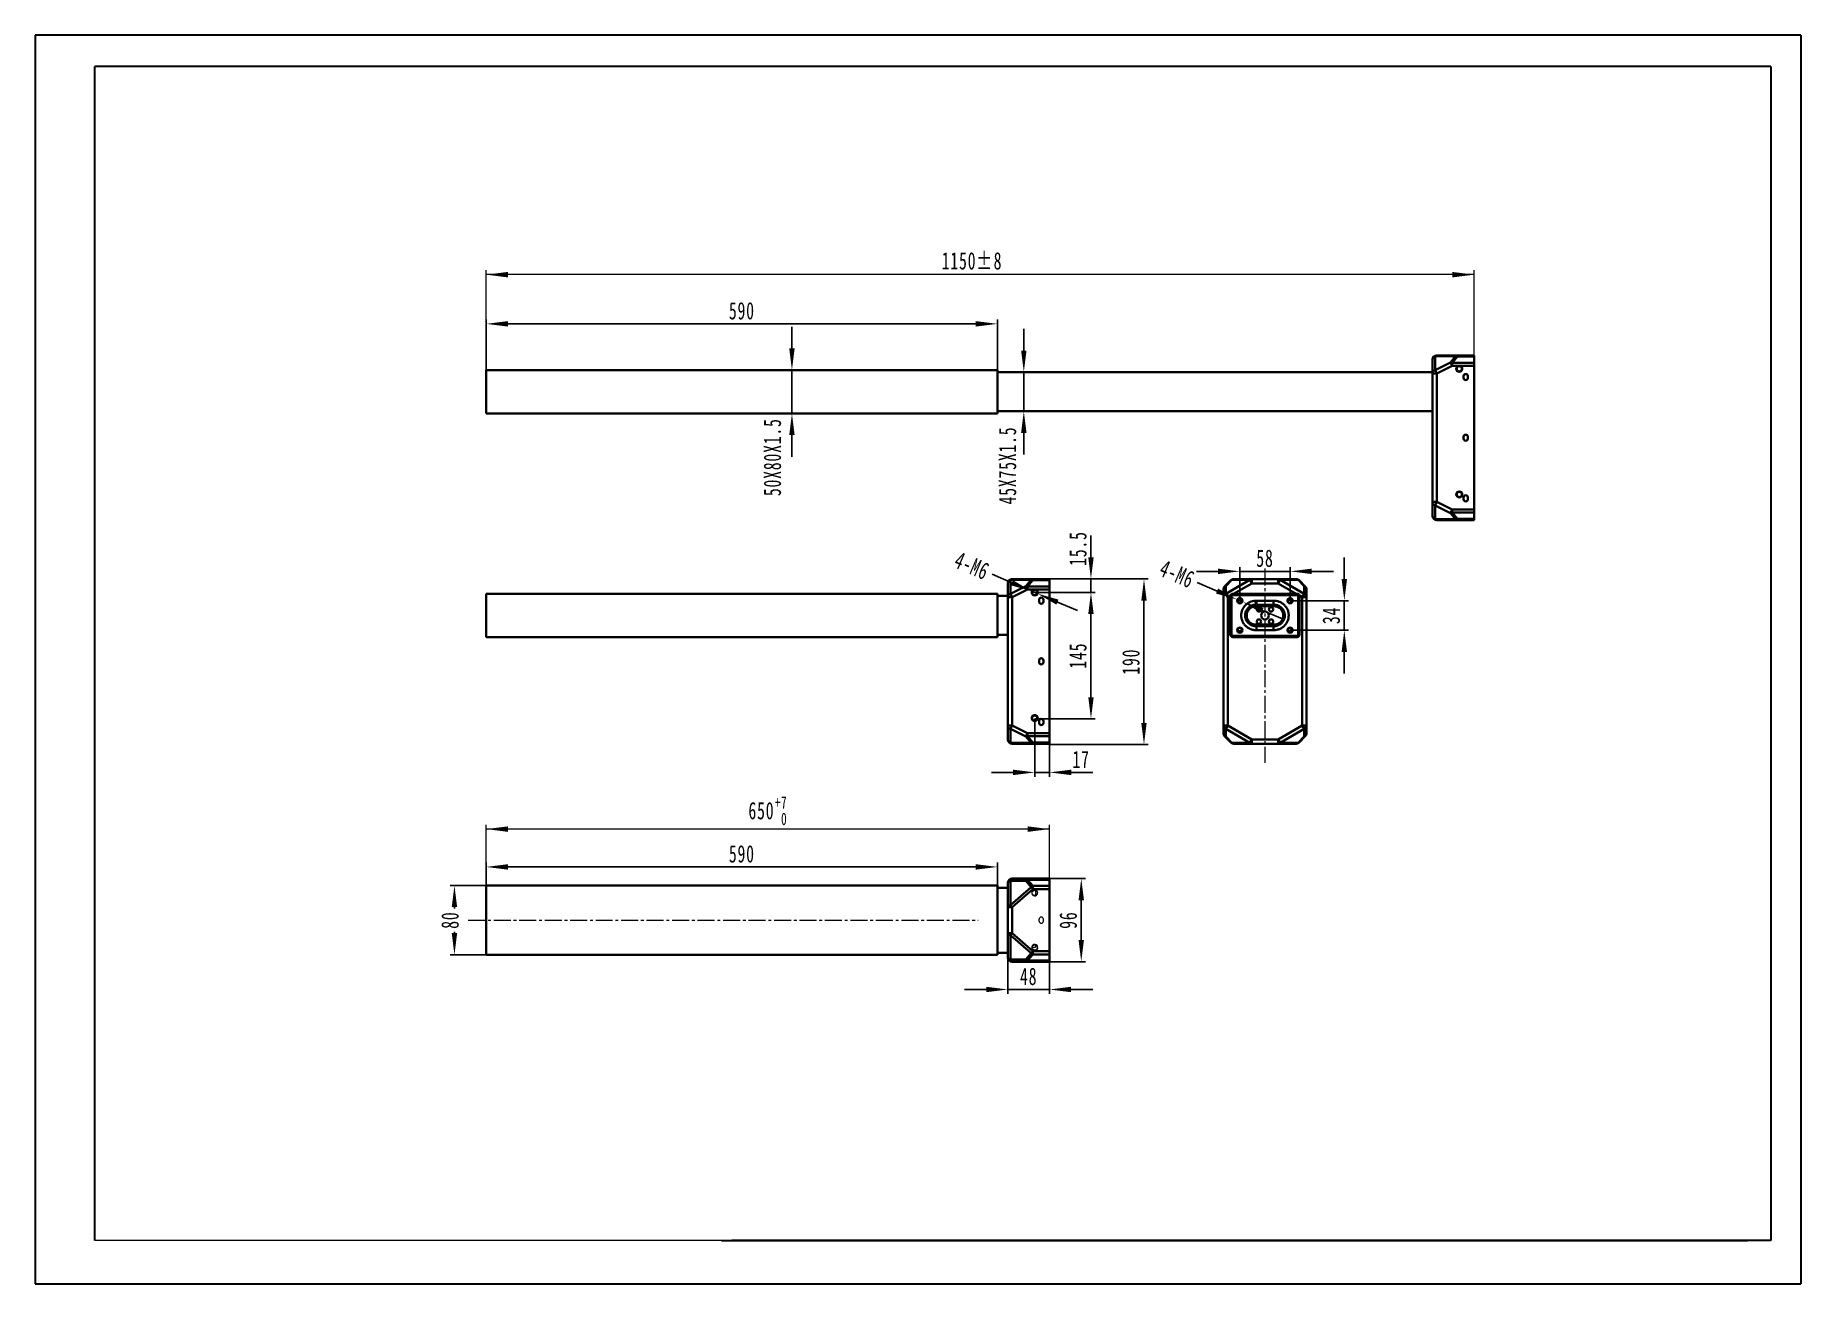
# Model space of a CAD drawing. Header units: millimetres. Extents: x 0 to 2037, y 0 to 1441.
import ezdxf

# ---------------------------------------------------------------- set-up
doc = ezdxf.new("R2010")
doc.units = ezdxf.units.MM
doc.header["$LTSCALE"] = 16.334999
doc.linetypes.add('点画线', pattern=[18, 12, -2, 2, -2])
doc.layers.get('0').update_dxf_attribs({"lineweight": 18})
for name, color, linetype, lineweight in [('FORMAT', 7, 'Continuous', 18), ('中心线层', 1, '点画线', 18), ('尺寸线层', 3, 'Continuous', 18), ('粗实线层', 7, 'Continuous', 35)]:
    doc.layers.add(name, color=color, linetype=linetype, lineweight=lineweight)
doc.styles.add('标准', font='', dxfattribs={"width": 0.667})
doc.styles.get('标准').set_extended_font_data('宋体')
doc.dimstyles.new('标准', dxfattribs={"dimtxt": 20, "dimasz": 25, "dimexe": 5, "dimexo": 0, "dimgap": 5, "dimtad": 1, "dimdec": 1, "dimdsep": 46, "dimtxsty": '标准', "dimblk": '_CAXARROW', "dimcen": 0, "dimdle": 50, "dimazin": 2, "dimtfac": 1, "dimtdec": 3, "dimtmove": 2, "dimatfit": 3, "dimfxl": 0, "dimfrac": 2, "dimtolj": 1, "dimarcsym": 0})

msp = doc.modelspace()

# ---------------------------------------------------------------- blocks, each defined once
blk = doc.blocks.new('_CAXARROW_0')
blk.add_hatch(color=0).paths.add_polyline_path([(0, 0), (-1, 0.125), (-1, -0.125)], flags=0)
blk = doc.blocks.new('*X2')
at = {"layer": '尺寸线层', "color": 0, "lineweight": -2}
for p, q in [((1153.4, 797.7), (1223.3, 797.7)), ((1218.3, 772.7), (1218.3, 676.8)), ((1153.4, 651.8), (1223.3, 651.8))]:
    blk.add_line(p, q, dxfattribs=at)
at = {"layer": '尺寸线层', "color": 0, "lineweight": -2, "ltscale": 0.1, "xscale": 25, "yscale": 25, "zscale": 25}
for p, rotation in [((1218.3, 797.7), 90), ((1218.3, 651.8), 270)]:
    blk.add_blockref('_CAXARROW_0', p, dxfattribs=dict(at, rotation=rotation))
at = {"layer": '尺寸线层', "color": 0, "ltscale": 0.1, "insert": (1203.3, 724.7), "char_height": 20, "width": 54.344, "attachment_point": 5, "rotation": 90, "line_spacing_factor": 1.15057, "style": '标准'}
blk.add_mtext('\\T1.1;145', dxfattribs=at)
blk = doc.blocks.new('_CAXARROW')
blk.add_hatch(color=0).paths.add_polyline_path([(0, 0), (-1, 0.125), (-1, -0.125)], flags=0)
blk = doc.blocks.new('*X4')
at = {"layer": '尺寸线层', "color": 0, "lineweight": -2}
for p, q in [((1218.3, 838.2), (1218.3, 863.2)), ((1153.4, 797.7), (1223.3, 797.7)), ((1170.5, 813.2), (1223.3, 813.2)), ((1218.3, 813.2), (1218.3, 797.7)), ((1218.3, 772.7), (1218.3, 747.7))]:
    blk.add_line(p, q, dxfattribs=at)
at = {"layer": '尺寸线层', "color": 0, "lineweight": -2, "ltscale": 0.1, "xscale": 25, "yscale": 25, "zscale": 25}
for p, rotation in [((1218.3, 813.2), 270), ((1218.3, 797.7), 90)]:
    blk.add_blockref('_CAXARROW_0', p, dxfattribs=dict(at, rotation=rotation))
at = {"layer": '尺寸线层', "color": 0, "ltscale": 0.1, "insert": (1203.3, 848.3), "char_height": 20, "width": 75.33, "attachment_point": 5, "rotation": 90, "line_spacing_factor": 1.15057, "style": '标准'}
blk.add_mtext('\\T1.1;15.5', dxfattribs=at)
blk = doc.blocks.new('*X5')
at = {"layer": '尺寸线层', "color": 0, "lineweight": -2}
for p, q in [((1170.5, 813.2), (1284.5, 813.2)), ((1279.5, 647.2), (1279.5, 788.2)), ((1170.5, 622.2), (1284.5, 622.2))]:
    blk.add_line(p, q, dxfattribs=at)
at = {"layer": '尺寸线层', "color": 0, "lineweight": -2, "ltscale": 0.1, "xscale": 25, "yscale": 25, "zscale": 25}
for p, rotation in [((1279.5, 813.2), 90), ((1279.5, 622.2), 270)]:
    blk.add_blockref('_CAXARROW_0', p, dxfattribs=dict(at, rotation=rotation))
at = {"layer": '尺寸线层', "color": 0, "ltscale": 0.1, "insert": (1264.5, 717.7), "char_height": 20, "width": 54.791, "attachment_point": 5, "rotation": 90, "line_spacing_factor": 1.15057, "style": '标准'}
blk.add_mtext('\\T1.1;190', dxfattribs=at)
blk = doc.blocks.new('*X6')
at = {"layer": '尺寸线层', "color": 0, "lineweight": -2}
for p, q in [((1153.4, 651.8), (1153.4, 585)), ((1170.5, 622.2), (1170.5, 585)), ((1128.4, 590), (1103.4, 590)), ((1153.4, 590), (1170.5, 590)), ((1195.5, 590), (1220.5, 590))]:
    blk.add_line(p, q, dxfattribs=at)
at = {"layer": '尺寸线层', "color": 0, "lineweight": -2, "ltscale": 0.1, "xscale": 25, "yscale": 25, "zscale": 25}
blk.add_blockref('_CAXARROW_0', (1153.4, 590), dxfattribs=at)
at = {"layer": '尺寸线层', "color": 0, "lineweight": -2, "ltscale": 0.1, "xscale": 25, "yscale": 25, "zscale": 25, "rotation": 180}
blk.add_blockref('_CAXARROW_0', (1170.5, 590), dxfattribs=at)
at = {"layer": '尺寸线层', "color": 0, "ltscale": 0.1, "insert": (1206.9, 605), "char_height": 20, "width": 33.507, "attachment_point": 5, "line_spacing_factor": 1.15057, "style": '标准'}
blk.add_mtext('\\T1.1;17', dxfattribs=at)
blk = doc.blocks.new('*X7')
at = {"layer": '尺寸线层', "color": 0, "lineweight": -2}
for p, q in [((1170.4, 467.5), (1212.1, 467.5)), ((1207.1, 442.5), (1207.1, 396.5)), ((1170.4, 371.5), (1212.1, 371.5))]:
    blk.add_line(p, q, dxfattribs=at)
at = {"layer": '尺寸线层', "color": 0, "lineweight": -2, "ltscale": 0.1, "xscale": 25, "yscale": 25, "zscale": 25}
for p, rotation in [((1207.1, 467.5), 90), ((1207.1, 371.5), 270)]:
    blk.add_blockref('_CAXARROW_0', p, dxfattribs=dict(at, rotation=rotation))
at = {"layer": '尺寸线层', "color": 0, "lineweight": 15, "ltscale": 0.1, "insert": (1192.1, 419.5), "char_height": 20, "width": 39.553, "attachment_point": 5, "rotation": 90, "line_spacing_factor": 1.15057, "style": '标准'}
blk.add_mtext('\\T1.1;96', dxfattribs=at)
blk = doc.blocks.new('*X8')
at = {"layer": '尺寸线层', "color": 0, "lineweight": -2}
for p, q in [((1122.4, 376.5), (1122.4, 334.5)), ((1170.4, 371.5), (1170.4, 334.5)), ((1097.4, 339.5), (1072.4, 339.5)), ((1122.4, 339.5), (1170.4, 339.5)), ((1195.4, 339.5), (1220.4, 339.5))]:
    blk.add_line(p, q, dxfattribs=at)
at = {"layer": '尺寸线层', "color": 0, "lineweight": -2, "ltscale": 0.1, "xscale": 25, "yscale": 25, "zscale": 25}
blk.add_blockref('_CAXARROW_0', (1122.4, 339.5), dxfattribs=at)
at = {"layer": '尺寸线层', "color": 0, "lineweight": -2, "ltscale": 0.1, "xscale": 25, "yscale": 25, "zscale": 25, "rotation": 180}
blk.add_blockref('_CAXARROW_0', (1170.4, 339.5), dxfattribs=at)
at = {"layer": '尺寸线层', "color": 0, "ltscale": 0.1, "insert": (1146.4, 354.5), "char_height": 20, "width": 36.488, "attachment_point": 5, "line_spacing_factor": 1.15057, "style": '标准'}
blk.add_mtext('\\T1.1;48', dxfattribs=at)
blk = doc.blocks.new('*X10')
at = {"layer": '尺寸线层', "color": 0, "lineweight": 15, "char_height": 20, "attachment_point": 1, "line_spacing_factor": 1.15057, "style": '标准'}
for s, insert, width in [('\\T1.1;650', (823, 555.9), 179.19), ('\\T1.1;{\\H0.71x;\\C2;+7}', (853.6, 562.5), 56.85), ('\\T1.1;{\\H0.71x;\\C2; 0}', (853.6, 543.5), 56.85)]:
    blk.add_mtext(s, dxfattribs=dict(at, insert=insert, width=width))
blk = doc.blocks.new('*X9')
at = {"layer": '尺寸线层', "lineweight": 15}
for points in [[(520.4, 524.6), (545.4, 521.4), (545.4, 527.7)], [(1170.4, 524.6), (1145.4, 521.4), (1145.4, 527.7)]]:
    blk.add_hatch(color=0, dxfattribs=at).paths.add_polyline_path(points, flags=0)
at = {"layer": '尺寸线层', "color": 0, "lineweight": 15}
for p, q in [((520.4, 459.5), (520.4, 529.6)), ((1170.4, 524.6), (520.4, 524.6)), ((1170.4, 466), (1170.4, 529.6))]:
    blk.add_line(p, q, dxfattribs=at)
blk.add_blockref('*X10', (0, 0), dxfattribs=at)
blk = doc.blocks.new('*X11')
at = {"layer": '尺寸线层', "color": 0, "lineweight": -2, "ltscale": 0.1}
for p, q in [((1365.1, 822), (1340.1, 822)), ((1390.1, 788.1), (1390.1, 827)), ((1390.1, 822), (1448.1, 822)), ((1448.1, 788.1), (1448.1, 827)), ((1473.1, 822), (1498.1, 822))]:
    blk.add_line(p, q, dxfattribs=at)
at = {"layer": '尺寸线层', "color": 0, "lineweight": -2, "ltscale": 0.1, "xscale": 25, "yscale": 25, "zscale": 25}
blk.add_blockref('_CAXARROW_0', (1390.1, 822), dxfattribs=at)
at = {"layer": '尺寸线层', "color": 0, "lineweight": -2, "ltscale": 0.1, "xscale": 25, "yscale": 25, "zscale": 25, "rotation": 180}
blk.add_blockref('_CAXARROW_0', (1448.1, 822), dxfattribs=at)
at = {"layer": '尺寸线层', "color": 0, "ltscale": 0.1, "insert": (1419.1, 837), "char_height": 20, "width": 35.593, "attachment_point": 5, "line_spacing_factor": 1.15057, "style": '标准'}
blk.add_mtext('\\T1.1;58', dxfattribs=at)
blk = doc.blocks.new('*X12')
at = {"layer": '尺寸线层', "color": 0, "lineweight": -2, "ltscale": 0.1}
for p, q in [((873.2, 1079.2), (873.2, 1104.2)), ((901.2, 1054.2), (868.2, 1054.2)), ((873.2, 1054.2), (873.2, 1004.2)), ((890.6, 1004.2), (868.2, 1004.2)), ((873.2, 979.2), (873.2, 954.2))]:
    blk.add_line(p, q, dxfattribs=at)
at = {"layer": '尺寸线层', "color": 0, "lineweight": -2, "ltscale": 0.1, "xscale": 25, "yscale": 25, "zscale": 25}
for p, rotation in [((873.2, 1054.2), 270), ((873.2, 1004.2), 90)]:
    blk.add_blockref('_CAXARROW_0', p, dxfattribs=dict(at, rotation=rotation))
at = {"layer": '尺寸线层', "color": 0, "ltscale": 0.1, "insert": (850.7, 953.7), "char_height": 20, "width": 182.348, "attachment_point": 5, "rotation": 90, "line_spacing_factor": 1.15057, "style": '标准'}
blk.add_mtext('\\T1.1;50X80X1.5', dxfattribs=at)
blk = doc.blocks.new('*X13')
at = {"layer": '尺寸线层', "color": 0, "lineweight": -2, "ltscale": 0.1}
for p, q in [((1140.8, 1076.7), (1140.8, 1101.7)), ((1140.8, 1051.7), (1145.8, 1051.7)), ((1140.8, 1051.7), (1140.8, 1006.7)), ((1135, 1006.7), (1145.8, 1006.7)), ((1140.8, 981.7), (1140.8, 956.7))]:
    blk.add_line(p, q, dxfattribs=at)
at = {"layer": '尺寸线层', "color": 0, "lineweight": -2, "ltscale": 0.1, "xscale": 25, "yscale": 25, "zscale": 25}
for p, rotation in [((1140.8, 1051.7), 270), ((1140.8, 1006.7), 90)]:
    blk.add_blockref('_CAXARROW_0', p, dxfattribs=dict(at, rotation=rotation))
at = {"layer": '尺寸线层', "color": 0, "ltscale": 0.1, "insert": (1122.1, 944.1), "char_height": 20, "width": 183.242, "attachment_point": 5, "rotation": 90, "line_spacing_factor": 1.15057, "style": '标准'}
blk.add_mtext('\\T1.1;45X75X1.5', dxfattribs=at)
blk = doc.blocks.new('*X14')
at = {"layer": '尺寸线层', "color": 0, "lineweight": -2, "ltscale": 0.1}
for p, q in [((520.4, 459.5), (478.7, 459.5)), ((483.7, 434.5), (483.7, 433.1)), ((483.7, 404.5), (483.7, 405.9)), ((520.4, 379.5), (478.7, 379.5))]:
    blk.add_line(p, q, dxfattribs=at)
at = {"layer": '尺寸线层', "color": 0, "lineweight": -2, "ltscale": 0.1, "xscale": 25, "yscale": 25, "zscale": 25}
for p, rotation in [((483.7, 459.5), 90), ((483.7, 379.5), 270)]:
    blk.add_blockref('_CAXARROW_0', p, dxfattribs=dict(at, rotation=rotation))
at = {"layer": '尺寸线层', "color": 0, "ltscale": 0.1, "insert": (478.7, 419.5), "char_height": 20, "width": 39.553, "attachment_point": 5, "rotation": 90, "line_spacing_factor": 1.15057, "style": '标准'}
blk.add_mtext('\\T1.1;80', dxfattribs=at)
blk = doc.blocks.new('*X15')
at = {"layer": '尺寸线层', "color": 0, "lineweight": -2}
for p, q in [((1127.1, 808.8), (1104.1, 818.6)), ((1156.6, 796.3), (1150.1, 799)), ((1179.6, 786.5), (1202.6, 776.7))]:
    blk.add_line(p, q, dxfattribs=at)
at = {"layer": '尺寸线层', "color": 0, "lineweight": -2, "ltscale": 0.1, "xscale": 25, "yscale": 25, "zscale": 25}
for p, rotation in [((1150.1, 799), 336.9544261387204), ((1156.6, 796.3), 156.9544261387204)]:
    blk.add_blockref('_CAXARROW_0', p, dxfattribs=dict(at, rotation=rotation))
at = {"layer": '尺寸线层', "color": 0, "ltscale": 0.1, "insert": (1081, 828.4), "char_height": 20, "width": 87.956, "attachment_point": 5, "rotation": 336.9544, "line_spacing_factor": 1.15057, "style": '标准'}
blk.add_mtext('\\T1.1;4-M6', dxfattribs=at)
blk = doc.blocks.new('*X16')
at = {"layer": '尺寸线层', "color": 0, "lineweight": -2, "ltscale": 0.1}
for p, q in [((1510.7, 813.1), (1510.7, 838.1)), ((1448.1, 788.1), (1515.7, 788.1)), ((1510.7, 788.1), (1510.7, 754.1)), ((1448.1, 754.1), (1515.7, 754.1)), ((1510.7, 729.1), (1510.7, 704.1))]:
    blk.add_line(p, q, dxfattribs=at)
at = {"layer": '尺寸线层', "color": 0, "lineweight": -2, "ltscale": 0.1, "xscale": 25, "yscale": 25, "zscale": 25}
for p, rotation in [((1510.7, 788.1), 270), ((1510.7, 754.1), 90)]:
    blk.add_blockref('_CAXARROW_0', p, dxfattribs=dict(at, rotation=rotation))
at = {"layer": '尺寸线层', "color": 0, "ltscale": 0.1, "insert": (1495.7, 771.1), "char_height": 20, "width": 39.553, "attachment_point": 5, "rotation": 90, "line_spacing_factor": 1.15057, "style": '标准'}
blk.add_mtext('\\T1.1;34', dxfattribs=at)
blk = doc.blocks.new('*X17')
at = {"layer": '尺寸线层', "color": 0, "lineweight": -2}
for p, q in [((1363.9, 799.3), (1340.9, 809)), ((1393.3, 786.7), (1386.9, 789.5)), ((1416.3, 776.9), (1439.3, 767.2))]:
    blk.add_line(p, q, dxfattribs=at)
at = {"layer": '尺寸线层', "color": 0, "lineweight": -2, "ltscale": 0.1, "xscale": 25, "yscale": 25, "zscale": 25}
for p, rotation in [((1386.9, 789.5), 336.9544261387204), ((1393.3, 786.7), 156.9544261387204)]:
    blk.add_blockref('_CAXARROW_0', p, dxfattribs=dict(at, rotation=rotation))
at = {"layer": '尺寸线层', "color": 0, "ltscale": 0.1, "insert": (1317.8, 818.9), "char_height": 20, "width": 87.956, "attachment_point": 5, "rotation": 336.9544, "line_spacing_factor": 1.15057, "style": '标准'}
blk.add_mtext('\\T1.1;4-M6', dxfattribs=at)
blk = doc.blocks.new('*X18')
at = {"layer": '尺寸线层', "color": 0, "lineweight": -2, "ltscale": 0.1}
for p, q in [((520.4, 1054.2), (520.4, 1112.6)), ((1085.4, 1107.6), (545.4, 1107.6)), ((1110.4, 1054.2), (1110.4, 1112.6))]:
    blk.add_line(p, q, dxfattribs=at)
at = {"layer": '尺寸线层', "color": 0, "lineweight": -2, "ltscale": 0.1, "xscale": 25, "yscale": 25, "zscale": 25, "rotation": 180}
blk.add_blockref('_CAXARROW_0', (520.4, 1107.6), dxfattribs=at)
at = {"layer": '尺寸线层', "color": 0, "lineweight": -2, "ltscale": 0.1, "xscale": 25, "yscale": 25, "zscale": 25}
blk.add_blockref('_CAXARROW_0', (1110.4, 1107.6), dxfattribs=at)
at = {"layer": '尺寸线层', "color": 0, "ltscale": 0.1, "insert": (815.4, 1122.6), "char_height": 20, "width": 56.878, "attachment_point": 5, "line_spacing_factor": 1.15057, "style": '标准'}
blk.add_mtext('\\T1.1;590', dxfattribs=at)
blk = doc.blocks.new('*X19')
at = {"layer": '尺寸线层', "color": 0, "lineweight": -2}
for p, q in [((520.4, 379.5), (520.4, 485.9)), ((1085.4, 480.9), (545.4, 480.9)), ((1110.4, 379.5), (1110.4, 485.9))]:
    blk.add_line(p, q, dxfattribs=at)
at = {"layer": '尺寸线层', "color": 0, "lineweight": -2, "ltscale": 0.1, "xscale": 25, "yscale": 25, "zscale": 25, "rotation": 180}
blk.add_blockref('_CAXARROW_0', (520.4, 480.9), dxfattribs=at)
at = {"layer": '尺寸线层', "color": 0, "lineweight": -2, "ltscale": 0.1, "xscale": 25, "yscale": 25, "zscale": 25}
blk.add_blockref('_CAXARROW_0', (1110.4, 480.9), dxfattribs=at)
at = {"layer": '尺寸线层', "color": 0, "ltscale": 0.1, "insert": (815.4, 495.9), "char_height": 20, "width": 56.878, "attachment_point": 5, "line_spacing_factor": 1.15057, "style": '标准'}
blk.add_mtext('\\T1.1;590', dxfattribs=at)
blk = doc.blocks.new('*X20')
at = {"layer": '尺寸线层', "ltscale": 0.1}
for points in [[(520.4, 1164.4), (545.4, 1161.2), (545.4, 1167.5)], [(1660.4, 1164.4), (1635.4, 1161.2), (1635.4, 1167.5)]]:
    blk.add_hatch(color=0, dxfattribs=at).paths.add_polyline_path(points, flags=0)
at = {"layer": '尺寸线层', "color": 0, "ltscale": 0.1}
for p, q in [((520.4, 1035.9), (520.4, 1169.4)), ((1660.4, 1164.4), (520.4, 1164.4)), ((1660.4, 1035.9), (1660.4, 1169.4))]:
    blk.add_line(p, q, dxfattribs=at)
at = {"layer": '尺寸线层', "color": 0, "ltscale": 0.1, "insert": (1081, 1180.2), "char_height": 20, "width": 136.53, "attachment_point": 5, "line_spacing_factor": 1.15057, "style": '标准'}
blk.add_mtext('\\T1.1;1150%%P8', dxfattribs=at)

# ---------------------------------------------------------------- dimensions: what is measured, and where the dimension line sits
at = {"layer": '尺寸线层', "ltscale": 0.1}
dim = msp.add_linear_dim(base=(520.37, 1164.37), p1=(1660.37, 1035.86), p2=(520.37, 1035.86), text='1150%%P8', dimstyle='标准', override={"dimsah": 1, "dimtfill": 1, "dimfrac": 0, "dimtzin": 0}, dxfattribs=at)
dim.commit()
dim.dimension.update_dxf_attribs({"geometry": '*X20', "text_midpoint": (1081.01, 1180.15), "dimtype": 160})
dim = msp.add_linear_dim(base=(520.37, 1107.61), p1=(1110.37, 1054.23), p2=(520.37, 1054.23), dimstyle='标准', override={"dimsah": 1, "dimtfill": 1, "dimtzin": 0}, dxfattribs=at)
dim.commit()
dim.dimension.update_dxf_attribs({"geometry": '*X18', "text_midpoint": (815.37, 1122.61), "dimtype": 160})
for base, p1, p2, text, picture, middle in [((873.18, 1004.23), (901.2, 1054.23), (890.57, 1004.23), '<>X80X1.5', '*X12', (850.68, 953.73)), ((1140.82, 1006.73), (1140.82, 1051.73), (1135.02, 1006.73), '<>X75X1.5', '*X13', (1122.13, 944.11))]:
    dim = msp.add_linear_dim(base=base, p1=p1, p2=p2, angle=270, text=text, dimstyle='标准', override={"dimsah": 1, "dimtfill": 1, "dimfrac": 0, "dimtzin": 0}, dxfattribs=at)
    dim.commit()
    dim.dimension.update_dxf_attribs({"geometry": picture, "text_midpoint": middle, "dimtype": 160})
at = {"layer": '尺寸线层'}
for base, p1, p2, angle, text, picture, middle in [((1218.32, 797.65), (1170.46, 813.24), (1153.37, 797.65), 270, '15.5', '*X4', (1203.32, 848.33)), ((1218.32, 651.82), (1153.37, 797.65), (1153.37, 651.82), 270, '145', '*X2', (1203.32, 724.74)), ((1279.51, 813.24), (1170.46, 622.15), (1170.46, 813.24), 90, '190', '*X5', (1264.51, 717.7)), ((1170.46, 590.05), (1153.37, 651.82), (1170.46, 622.15), 0, '17', '*X6', (1206.89, 605.05))]:
    dim = msp.add_linear_dim(base=base, p1=p1, p2=p2, angle=angle, text=text, dimstyle='标准', override={"dimsah": 1, "dimtfill": 1, "dimtzin": 0}, dxfattribs=at)
    dim.commit()
    dim.dimension.update_dxf_attribs({"geometry": picture, "text_midpoint": middle, "dimtype": 160})
for p1, p2, picture, middle in [((1156.59, 796.28), (1150.15, 799.02), '*X15', (1081.01, 828.43)), ((1393.33, 786.74), (1386.89, 789.48), '*X17', (1317.75, 818.89))]:
    dim = msp.add_diameter_dim_2p(p1=p1, p2=p2, text='4-M6', dimstyle='标准', override={"dimpost": '%%C<>', "dimsah": 1, "dimtfill": 1, "dimfrac": 0, "dimtzin": 0}, dxfattribs=at)
    dim.commit()
    dim.dimension.update_dxf_attribs({"geometry": picture, "text_midpoint": middle, "dimtype": 163})
at = {"layer": '尺寸线层', "ltscale": 0.1}
for base, p1, p2, angle, picture, middle in [((1448.11, 821.96), (1390.11, 788.11), (1448.11, 788.13), 0, '*X11', (1419.11, 836.96)), ((1510.72, 754.13), (1448.11, 788.13), (1448.12, 754.13), 270, '*X16', (1495.72, 771.13)), ((483.71, 379.47), (520.37, 459.47), (520.37, 379.47), 270, '*X14', (478.71, 419.47))]:
    dim = msp.add_linear_dim(base=base, p1=p1, p2=p2, angle=angle, dimstyle='标准', override={"dimsah": 1, "dimtfill": 1, "dimtzin": 0}, dxfattribs=at)
    dim.commit()
    dim.dimension.update_dxf_attribs({"geometry": picture, "text_midpoint": middle, "dimtype": 160})
at = {"layer": '尺寸线层', "lineweight": 15}
dim = msp.add_linear_dim(base=(520.37, 524.56), p1=(1170.37, 466), p2=(520.37, 459.47), text='\\A1;<>{\\C2;{\\H0.71x;\\S+7^  0;}}', dimstyle='标准', override={"dimsah": 1, "dimtdec": 0, "dimtfill": 1, "dimfrac": 0, "dimtzin": 0}, dxfattribs=at)
dim.commit()
dim.dimension.update_dxf_attribs({"geometry": '*X9', "text_midpoint": (845.37, 545.89), "dimtype": 160})
at = {"layer": '尺寸线层'}
for base, p1, p2, picture, middle in [((520.37, 480.93), (1110.37, 379.47), (520.37, 379.47), '*X19', (815.37, 495.93)), ((1170.37, 339.46), (1122.37, 376.47), (1170.37, 371.47), '*X8', (1146.37, 354.46))]:
    dim = msp.add_linear_dim(base=base, p1=p1, p2=p2, dimstyle='标准', override={"dimsah": 1, "dimtfill": 1, "dimtzin": 0}, dxfattribs=at)
    dim.commit()
    dim.dimension.update_dxf_attribs({"geometry": picture, "text_midpoint": middle, "dimtype": 160})
at = {"layer": '尺寸线层', "lineweight": 15}
dim = msp.add_linear_dim(base=(1207.07, 371.47), p1=(1170.37, 467.47), p2=(1170.37, 371.47), angle=270, dimstyle='标准', override={"dimsah": 1, "dimtfill": 1, "dimtzin": 0}, dxfattribs=at)
dim.commit()
dim.dimension.update_dxf_attribs({"geometry": '*X7', "text_midpoint": (1192.07, 419.47), "dimtype": 160})

# ---------------------------------------------------------------- linework, layer by layer
at = {"lineweight": 30}
for p, q in [((0, 1440.57), (0, 0)), ((68.6, 49.82), (68.6, 1404.77)), ((0, 0), (2037.38, 0))]:
    msp.add_line(p, q, dxfattribs=at)
at = {"linetype": 'Continuous', "lineweight": 30}
for p, q in [((2037.38, 1440.57), (2037.38, 0)), ((2003.08, 1404.77), (2003.08, 370.86))]:
    msp.add_line(p, q, dxfattribs=at)
msp.add_line((791.9, 49.82), (68.6, 49.82))
at = {"layer": 'FORMAT', "linetype": 'Continuous', "lineweight": 30}
for p, q in [((2037.38, 1440.57), (0, 1440.57)), ((2003.08, 1404.77), (68.6, 1404.77)), ((2002.97, 370.86), (2002.97, 49.82)), ((791.9, 49.82), (1975.88, 49.82)), ((2002.97, 49.82), (803.91, 49.82))]:
    msp.add_line(p, q, dxfattribs=at)
at = {"layer": '中心线层', "ltscale": 0.1}
for p, q in [((1419.11, 825.46), (1419.11, 600.97)), ((499.69, 419.47), (1088.2, 419.47))]:
    msp.add_line(p, q, dxfattribs=at)
at = {"layer": '粗实线层', "color": 7, "linetype": 'Continuous'}
for p, q in [((1612.37, 886.23), (1612.37, 1066.23)), ((1639.14, 1070.21), (1615.38, 1070.21)), ((1615.38, 1054.29), (1615.38, 1070.21)), ((1633.08, 1063.14), (1615.38, 1054.29)), ((1617.37, 1071.23), (1660.37, 1071.23)), ((1639.14, 1070.21), (1633.08, 1063.14)), ((1635.07, 1059.16), (1633.08, 1063.14)), ((1635.07, 1062.69), (1641.13, 1069.77)), ((1635.07, 1062.69), (1660.37, 1062.69)), ((1635.07, 1062.69), (1635.07, 1059.16)), ((1641.13, 1071.23), (1641.13, 1069.77)), ((1660.37, 1069.77), (1641.13, 1069.77)), ((1660.37, 881.23), (1660.37, 1071.23)), ((520.37, 1054.23), (520.37, 1004.23)), ((520.37, 1054.23), (1110.37, 1054.23)), ((1110.37, 1004.23), (1110.37, 1054.23)), ((1110.37, 1051.73), (1612.37, 1051.73)), ((1617.37, 1050.31), (1612.37, 1050.31)), ((1615.38, 1054.29), (1617.37, 1050.31)), ((1617.37, 1050.31), (1635.07, 1059.16)), ((1617.37, 1050.31), (1617.37, 902.15)), ((1642.67, 1059.16), (1635.07, 1059.16)), ((1642.77, 1058.67), (1642.67, 1059.16)), ((1643.37, 1059.24), (1643.37, 1058.73)), ((1644.07, 1059.16), (1643.97, 1058.67)), ((1660.37, 1059.16), (1644.07, 1059.16)), ((1648.37, 1047.23), (1648.37, 1045.23)), ((1653.37, 1045.23), (1653.37, 1047.23)), ((1110.37, 1004.23), (520.37, 1004.23)), ((1612.37, 1006.73), (1110.37, 1006.73)), ((1648.37, 977.23), (1648.37, 975.23)), ((1653.37, 975.23), (1653.37, 977.23)), ((1612.37, 902.15), (1617.37, 902.15)), ((1617.37, 902.15), (1615.38, 898.17)), ((1615.38, 898.17), (1633.08, 889.32)), ((1615.38, 882.25), (1615.38, 898.17)), ((1635.07, 893.3), (1617.37, 902.15)), ((1648.37, 907.23), (1648.37, 905.23)), ((1653.37, 905.23), (1653.37, 907.23)), ((1615.38, 882.25), (1639.14, 882.25)), ((1617.37, 881.23), (1660.37, 881.23)), ((1633.08, 889.32), (1635.07, 893.3)), ((1633.08, 889.32), (1639.14, 882.25)), ((1635.07, 893.3), (1660.37, 893.3)), ((1635.07, 893.3), (1635.07, 889.77)), ((1660.37, 889.77), (1635.07, 889.77)), ((1641.13, 882.69), (1635.07, 889.77)), ((1641.13, 882.69), (1660.37, 882.69)), ((1641.13, 882.69), (1641.13, 881.23)), ((520.37, 796.15), (520.37, 746.15)), ((520.37, 796.15), (1110.37, 796.15)), ((1110.37, 746.15), (1110.37, 796.15)), ((1122.37, 628.15), (1122.37, 808.15)), ((1149.14, 812.14), (1125.38, 812.14)), ((1125.38, 796.21), (1125.38, 812.14)), ((1143.08, 805.06), (1125.38, 796.21)), ((1125.38, 796.21), (1127.37, 792.23)), ((1127.37, 813.15), (1170.37, 813.15)), ((1127.37, 792.23), (1145.07, 801.08)), ((1149.14, 812.14), (1143.08, 805.06)), ((1145.07, 801.08), (1143.08, 805.06)), ((1145.07, 804.62), (1151.13, 811.69)), ((1145.07, 804.62), (1170.37, 804.62)), ((1145.07, 804.62), (1145.07, 801.08)), ((1152.67, 801.08), (1145.07, 801.08)), ((1151.13, 813.15), (1151.13, 811.69)), ((1170.37, 811.69), (1151.13, 811.69)), ((1152.77, 800.59), (1152.67, 801.08)), ((1153.37, 801.16), (1153.37, 800.65)), ((1154.07, 801.08), (1153.97, 800.59)), ((1170.37, 801.08), (1154.07, 801.08)), ((1170.37, 623.15), (1170.37, 813.15)), ((1371.1, 791.62), (1371.1, 801.08)), ((1379.64, 811.69), (1372.57, 804.62)), ((1373.83, 805.06), (1380.9, 812.14)), ((1401.69, 812.14), (1373.83, 796.21)), ((1373.83, 805.06), (1373.83, 796.21)), ((1373.83, 796.21), (1376.1, 792.23)), ((1380.9, 812.14), (1401.69, 812.14)), ((1382.1, 796.15), (1456.1, 796.15)), ((1456.1, 794.65), (1382.1, 794.65)), ((1382.97, 796.15), (1403.97, 808.15)), ((1455.03, 813.15), (1383.17, 813.15)), ((1403.97, 808.15), (1401.69, 812.14)), ((1403.97, 813.15), (1403.97, 808.15)), ((1434.24, 808.15), (1403.97, 808.15)), ((1434.24, 808.15), (1434.24, 813.15)), ((1436.52, 812.14), (1434.24, 808.15)), ((1434.24, 808.15), (1455.24, 796.15)), ((1464.38, 796.21), (1436.52, 812.14)), ((1457.31, 812.14), (1436.52, 812.14)), ((1457.31, 812.14), (1464.38, 805.06)), ((1465.64, 804.62), (1458.57, 811.69)), ((1462.1, 792.23), (1464.38, 796.21)), ((1464.38, 805.06), (1464.38, 796.21)), ((1467.1, 791.62), (1467.1, 801.08)), ((1110.37, 793.65), (1122.37, 793.65)), ((1122.37, 748.65), (1122.37, 793.65)), ((1127.37, 792.23), (1122.37, 792.23)), ((1127.37, 792.23), (1127.37, 644.07)), ((1158.37, 789.15), (1158.37, 787.15)), ((1163.37, 787.15), (1163.37, 789.15)), ((1371.1, 635.22), (1371.1, 791.62)), ((1376.1, 792.23), (1379.24, 794.03)), ((1376.1, 792.23), (1376.1, 644.07)), ((1379.1, 749.15), (1379.1, 793.15)), ((1380.6, 793.15), (1380.6, 749.15)), ((1388.1, 789.15), (1392.41, 789.15)), ((1390.11, 790.98), (1390.11, 790.66)), ((1408.17, 787.99), (1408.38, 783.48)), ((1409.63, 781.69), (1409.19, 781.69)), ((1409.2, 788.01), (1409.31, 788.01)), ((1409.32, 783.49), (1409.2, 783.49)), ((1409.31, 788.01), (1409.32, 783.49)), ((1416.42, 783.5), (1409.32, 783.49)), ((1409.62, 783.49), (1409.63, 781.69)), ((1416.43, 781.69), (1409.63, 781.69)), ((1416.43, 781.69), (1416.42, 783.5)), ((1428.85, 788.02), (1428.87, 783.5)), ((1430.07, 783.49), (1430.01, 781.69)), ((1445.79, 789.15), (1450.1, 789.15)), ((1448.11, 791), (1448.11, 790.68)), ((1457.6, 749.15), (1457.6, 793.15)), ((1458.97, 794.03), (1462.1, 792.23)), ((1459.1, 793.15), (1459.1, 749.15)), ((1467.1, 792.23), (1462.1, 792.23)), ((1462.1, 791.65), (1462.1, 792.23)), ((1462.1, 644.07), (1462.1, 792.23)), ((1462.12, 792.23), (1467.12, 792.23)), ((1462.12, 792.23), (1462.12, 791.62)), ((1467.1, 635.22), (1467.1, 792.23)), ((1390.12, 756.98), (1390.12, 756.66)), ((1408.14, 758.74), (1408.2, 760.55)), ((1409.29, 754.21), (1409.27, 758.73)), ((1429.11, 754.22), (1409.29, 754.21)), ((1428.62, 758.74), (1428.62, 760.55)), ((1428.62, 758.74), (1429.11, 758.74)), ((1429.11, 754.22), (1429.11, 758.74)), ((1429.47, 758.74), (1429.47, 760.57)), ((1448.12, 757), (1448.12, 756.68)), ((1110.37, 746.15), (520.37, 746.15)), ((1122.37, 748.65), (1110.37, 748.65)), ((1382.1, 747.65), (1456.1, 747.65)), ((1456.1, 746.15), (1382.1, 746.15)), ((1392.47, 753.15), (1388.1, 753.15)), ((1450.1, 753.15), (1445.77, 753.15)), ((1158.37, 719.15), (1158.37, 717.15)), ((1163.37, 717.15), (1163.37, 719.15)), ((1122.37, 644.07), (1127.37, 644.07)), ((1127.37, 644.07), (1125.38, 640.09)), ((1125.38, 640.09), (1143.08, 631.24)), ((1125.38, 624.17), (1125.38, 640.09)), ((1145.07, 635.22), (1127.37, 644.07)), ((1143.08, 631.24), (1145.07, 635.22)), ((1145.07, 635.22), (1170.37, 635.22)), ((1145.07, 635.22), (1145.07, 631.69)), ((1170.37, 631.69), (1145.07, 631.69)), ((1151.13, 624.62), (1145.07, 631.69)), ((1158.37, 649.15), (1158.37, 647.15)), ((1163.37, 647.15), (1163.37, 649.15)), ((1371.1, 644.07), (1376.1, 644.07)), ((1372.57, 631.69), (1379.64, 624.62)), ((1376.1, 644.07), (1373.83, 640.09)), ((1373.83, 640.09), (1401.69, 624.17)), ((1373.83, 640.09), (1373.83, 631.24)), ((1403.97, 628.15), (1376.1, 644.07)), ((1462.1, 644.07), (1434.24, 628.15)), ((1436.52, 624.17), (1464.38, 640.09)), ((1458.57, 624.62), (1465.64, 631.69)), ((1462.1, 644.07), (1467.1, 644.07)), ((1464.38, 640.09), (1462.1, 644.07)), ((1464.38, 640.09), (1464.38, 631.24)), ((1125.38, 624.17), (1149.14, 624.17)), ((1127.37, 623.15), (1170.37, 623.15)), ((1143.08, 631.24), (1149.14, 624.17)), ((1151.13, 624.62), (1170.37, 624.62)), ((1151.13, 624.62), (1151.13, 623.15)), ((1380.9, 624.17), (1373.83, 631.24)), ((1401.69, 624.17), (1380.9, 624.17)), ((1455.03, 623.15), (1383.17, 623.15)), ((1401.69, 624.17), (1403.97, 628.15)), ((1403.97, 628.15), (1434.24, 628.15)), ((1403.97, 628.15), (1403.97, 623.15)), ((1434.24, 628.15), (1436.52, 624.17)), ((1434.24, 623.15), (1434.24, 628.15)), ((1436.52, 624.17), (1457.31, 624.17)), ((1464.38, 631.24), (1457.31, 624.17)), ((520.37, 459.47), (520.37, 379.47)), ((520.37, 459.47), (1110.37, 459.47)), ((1110.37, 379.47), (1110.37, 459.47)), ((1110.37, 456.97), (1122.37, 456.97)), ((1122.37, 462.47), (1122.37, 376.47)), ((1122.37, 381.97), (1122.37, 456.97)), ((1125.38, 464.74), (1143.08, 464.74)), ((1125.38, 436.88), (1125.38, 464.74)), ((1125.38, 436.88), (1149.14, 457.67)), ((1127.37, 467.47), (1170.37, 467.47)), ((1127.37, 434.61), (1151.13, 455.4)), ((1143.08, 464.74), (1149.14, 457.67)), ((1145.07, 467.47), (1145.07, 466)), ((1170.37, 466), (1145.07, 466)), ((1151.13, 458.93), (1145.07, 466)), ((1151.13, 455.4), (1149.14, 457.67)), ((1151.13, 458.93), (1170.37, 458.93)), ((1151.13, 458.93), (1151.13, 455.4)), ((1170.37, 455.4), (1151.13, 455.4)), ((1170.37, 467.47), (1170.37, 371.47)), ((1127.37, 434.61), (1122.37, 434.61)), ((1125.38, 436.88), (1127.37, 434.61)), ((1127.37, 434.61), (1127.37, 404.33)), ((1122.37, 404.33), (1127.37, 404.33)), ((1127.37, 404.33), (1125.38, 402.05)), ((1125.38, 402.05), (1149.14, 381.26)), ((1125.38, 374.19), (1125.38, 402.05)), ((1151.13, 383.54), (1127.37, 404.33)), ((1110.37, 379.47), (520.37, 379.47)), ((1122.37, 381.97), (1110.37, 381.97)), ((1125.38, 374.19), (1143.08, 374.19)), ((1127.37, 371.47), (1170.37, 371.47)), ((1149.14, 381.26), (1143.08, 374.19)), ((1145.07, 372.93), (1151.13, 380)), ((1145.07, 372.93), (1170.37, 372.93)), ((1145.07, 372.93), (1145.07, 371.47)), ((1149.14, 381.26), (1151.13, 383.54)), ((1151.13, 383.54), (1170.37, 383.54)), ((1151.13, 383.54), (1151.13, 380)), ((1170.37, 380), (1151.13, 380))]:
    msp.add_line(p, q, dxfattribs=at)
at = {"layer": '粗实线层', "color": 7, "linetype": 'Continuous', "lineweight": 15}
for p, q in [((1170.37, 467.47), (1154.07, 467.47)), ((1154.37, 453.78), (1154.37, 448.22)), ((1170.37, 467.47), (1170.37, 371.47)), ((1152.19, 448.22), (1154.37, 448.22)), ((1158.37, 418.47), (1158.37, 420.47)), ((1163.37, 418.47), (1163.37, 420.47)), ((1150.41, 388.45), (1154.37, 388.45)), ((1154.37, 390.78), (1154.37, 388.45))]:
    msp.add_line(p, q, dxfattribs=at)
at = {"layer": '粗实线层', "color": 7, "linetype": 'Continuous'}
for centre, radius in [((1643.37, 1055.73), 3), ((1643.37, 910.73), 3.5), ((1643.37, 910.73), 3), ((1153.37, 797.65), 3), ((1390.11, 788.11), 3.05), ((1412.11, 778.11), 2.5), ((1419.11, 771.12), 4.5), ((1426.11, 778.12), 2.5), ((1448.11, 788.13), 3.05), ((1390.12, 754.11), 3.05), ((1412.12, 764.11), 2.5), ((1426.12, 764.12), 2.5), ((1448.12, 754.13), 3.05), ((1153.37, 652.65), 3.5), ((1153.37, 652.65), 3)]:
    msp.add_circle(centre, radius, dxfattribs=at)
at = {"layer": '粗实线层', "color": 7, "linetype": 'Continuous', "lineweight": 15}
for centre in [(1153.37, 450.97), (1153.37, 387.97)]:
    msp.add_circle(centre, 3, dxfattribs=at)
at = {"layer": '粗实线层', "color": 7, "linetype": 'Continuous'}
for centre, radius, start, end in [((1617.37, 1066.23), 5, 90, 180), ((1643.37, 1055.73), 3.5, 101.56592, 78.43414), ((1643.37, 1056.06), 3.17, 90.03547, 102.80606), ((1643.36, 1056.06), 3.17, 77.19385, 89.9646), ((1650.87, 1047.23), 2.5, 0, 180), ((1650.87, 1045.23), 2.5, 180, 360), ((1650.87, 977.23), 2.5, 360, 180), ((1650.87, 975.23), 2.5, 180, 360), ((1650.87, 907.23), 2.5, 360, 180), ((1650.87, 905.23), 2.5, 180, 360), ((1617.37, 886.23), 5, 180, 270), ((1127.37, 808.15), 5, 90, 180), ((1153.37, 797.65), 3.5, 101.56592, 78.43414), ((1153.37, 797.99), 3.17, 90.03547, 102.80606), ((1153.36, 797.99), 3.17, 77.19385, 89.9646), ((1376.1, 801.08), 5, 135, 180), ((1375.82, 800.61), 4.87, 126.54614, 128.79848), ((1382.1, 793.15), 3, 90, 180), ((1383.17, 808.15), 5, 90, 135), ((1382.1, 793.15), 1.5, 90, 180), ((1455.03, 808.15), 5, 45, 90), ((1456.1, 793.15), 3, 0, 90), ((1456.1, 793.15), 1.5, 0, 90), ((1462.39, 800.61), 4.87, 51.20152, 53.45386), ((1462.1, 801.08), 5, 359.99999, 45), ((1160.87, 789.15), 2.5, 0, 180), ((1160.87, 787.15), 2.5, 180, 360), ((1390.11, 788.11), 2.55, 272.39467, 269.63964), ((1388.1, 787.15), 2, 90, 100.33285), ((1390.01, 788.05), 2.5, 272.29059, 274.71148), ((1448.11, 788.13), 2.55, 272.39467, 270.02133), ((1448.01, 788.08), 2.5, 272.2906, 274.71148), ((1450.1, 787.15), 2, 79.59461, 90), ((1390.12, 754.11), 2.55, 272.39467, 269.63964), ((1427.08, 843.83), 83.29, 271.05978, 271.64505), ((1429.29, 826.54), 67.8, 269.84851, 270.14723), ((1448.12, 754.13), 2.55, 272.39467, 269.63964), ((1382.1, 749.15), 3, 180, 270), ((1382.1, 749.15), 1.5, 180, 270), ((1388.1, 755.15), 2, 258.75853, 270), ((1390.02, 754.05), 2.5, 272.29059, 274.71148), ((1448.02, 754.08), 2.5, 272.29059, 274.71148), ((1450.1, 755.15), 2, 270, 281.42761), ((1456.1, 749.15), 3, 270, 0), ((1456.1, 749.15), 1.5, 270, 0), ((1160.87, 719.15), 2.5, 360, 180), ((1160.87, 717.15), 2.5, 180, 360), ((1160.87, 649.15), 2.5, 360, 180), ((1160.87, 647.15), 2.5, 180, 360), ((1376.1, 635.22), 5, 180, 225), ((1375.82, 635.7), 4.87, 231.20152, 233.45386), ((1462.39, 635.7), 4.87, 306.54614, 308.79848), ((1462.1, 635.22), 5, 315, 360), ((1127.37, 628.15), 5, 180, 270), ((1383.17, 628.15), 5, 225, 270), ((1455.03, 628.15), 5, 270, 315), ((1127.37, 462.47), 5, 90, 180), ((1127.37, 376.47), 5, 180, 270)]:
    msp.add_arc(centre, radius, start, end, dxfattribs=at)
at = {"layer": '粗实线层', "linetype": 'Continuous', "lineweight": 15}
for centre in [(1643.37, 1055.73), (1153.37, 797.65)]:
    msp.add_arc(centre, 3.02, 270, 78.43415, dxfattribs=at)
at = {"layer": '粗实线层', "color": 7, "linetype": 'Continuous', "lineweight": 15}
for centre, radius, start, end in [((1153.37, 450.97), 3.5, 0.06806, 350.85136), ((1160.87, 420.47), 2.5, 0, 180), ((1160.87, 418.47), 2.5, 180, 360), ((1153.37, 387.97), 3.5, 180.06806, 170.85137)]:
    msp.add_arc(centre, radius, start, end, dxfattribs=at)
at = {"layer": '粗实线层', "color": 7, "linetype": 'Continuous'}
for points, knots in [([(1615.38, 1070.21), (1614.94, 1070.05), (1614.12, 1069.61), (1613.14, 1068.67), (1612.51, 1067.51), (1612.37, 1066.65), (1612.37, 1066.23)], [0, 0, 0, 0, 1.3999697, 2.7468962, 4.042472, 5.3063787, 5.3063787, 5.3063787, 5.3063787]), ([(1617.37, 1071.23), (1617.19, 1071.23), (1616.82, 1071.18), (1616.1, 1070.91), (1615.64, 1070.52), (1615.38, 1070.21)], [0, 0, 0, 0, 0.5378835, 1.0936302, 2.3046637, 2.3046637, 2.3046637, 2.3046637]), ([(1633.08, 1063.14), (1633.23, 1063.14), (1633.92, 1063.1), (1634.58, 1062.9), (1635.07, 1062.69)], [0, 0, 0, 0, 0.4733686, 2.0532689, 2.0532689, 2.0532689, 2.0532689]), ([(1639.14, 1070.21), (1639.4, 1070.52), (1639.86, 1070.91), (1640.58, 1071.18), (1640.95, 1071.23), (1641.13, 1071.23)], [0, 0, 0, 0, 1.2108745, 1.7665993, 2.3046653, 2.3046653, 2.3046653, 2.3046653]), ([(1641.13, 1069.77), (1640.96, 1069.84), (1640.32, 1070.08), (1639.63, 1070.22), (1639.14, 1070.21)], [0, 0, 0, 0, 0.5535477, 2.0530527, 2.0530527, 2.0530527, 2.0530527]), ([(1612.37, 1050.31), (1612.37, 1050.73), (1612.51, 1051.59), (1613.14, 1052.75), (1614.12, 1053.69), (1614.94, 1054.13), (1615.38, 1054.29)], [0, 0, 0, 0, 1.2638238, 2.5592583, 3.9061306, 5.3063818, 5.3063818, 5.3063818, 5.3063818]), ([(1615.38, 898.17), (1614.94, 898.33), (1614.12, 898.77), (1613.14, 899.72), (1612.51, 900.87), (1612.37, 901.73), (1612.37, 902.15)], [0, 0, 0, 0, 1.4002512, 2.7471235, 4.042558, 5.3063818, 5.3063818, 5.3063818, 5.3063818]), ([(1612.37, 886.23), (1612.37, 885.81), (1612.51, 884.95), (1613.14, 883.79), (1614.12, 882.85), (1614.94, 882.41), (1615.38, 882.25)], [0, 0, 0, 0, 1.2639066, 2.5594823, 3.9064089, 5.3063787, 5.3063787, 5.3063787, 5.3063787]), ([(1615.38, 882.25), (1615.64, 881.94), (1616.1, 881.55), (1616.82, 881.28), (1617.19, 881.23), (1617.37, 881.23)], [0, 0, 0, 0, 1.2110335, 1.7667802, 2.3046637, 2.3046637, 2.3046637, 2.3046637]), ([(1635.07, 889.77), (1634.9, 889.69), (1634.26, 889.45), (1633.57, 889.32), (1633.08, 889.32)], [0, 0, 0, 0, 0.5535472, 2.0530529, 2.0530529, 2.0530529, 2.0530529]), ([(1639.14, 882.25), (1639.29, 882.25), (1639.98, 882.29), (1640.64, 882.49), (1641.13, 882.69)], [0, 0, 0, 0, 0.4733681, 2.0532691, 2.0532691, 2.0532691, 2.0532691]), ([(1641.13, 881.23), (1640.95, 881.23), (1640.58, 881.28), (1639.86, 881.55), (1639.4, 881.94), (1639.14, 882.25)], [0, 0, 0, 0, 0.538066, 1.0937908, 2.3046653, 2.3046653, 2.3046653, 2.3046653]), ([(1122.37, 792.23), (1122.37, 792.65), (1122.51, 793.51), (1123.14, 794.67), (1124.12, 795.62), (1124.94, 796.05), (1125.38, 796.21)], [0, 0, 0, 0, 1.2638238, 2.5592583, 3.9061306, 5.3063818, 5.3063818, 5.3063818, 5.3063818]), ([(1127.37, 813.15), (1127.19, 813.15), (1126.82, 813.11), (1126.1, 812.83), (1125.64, 812.44), (1125.38, 812.14)], [0, 0, 0, 0, 0.5378835, 1.0936302, 2.3046637, 2.3046637, 2.3046637, 2.3046637]), ([(1143.08, 805.06), (1143.23, 805.07), (1143.92, 805.02), (1144.58, 804.82), (1145.07, 804.62)], [0, 0, 0, 0, 0.4733686, 2.0532689, 2.0532689, 2.0532689, 2.0532689]), ([(1149.14, 812.14), (1149.4, 812.44), (1149.86, 812.83), (1150.58, 813.11), (1150.95, 813.15), (1151.13, 813.15)], [0, 0, 0, 0, 1.2108745, 1.7665993, 2.3046653, 2.3046653, 2.3046653, 2.3046653]), ([(1151.13, 811.69), (1150.96, 811.76), (1150.32, 812), (1149.63, 812.14), (1149.14, 812.14)], [0, 0, 0, 0, 0.5535477, 2.0530527, 2.0530527, 2.0530527, 2.0530527]), ([(1372.76, 804.41), (1372.26, 804), (1371.62, 803.23), (1371.18, 802.03), (1371.1, 801.39), (1371.1, 801.08)], [0, 0, 0, 0, 1.9474128, 2.8979415, 3.8385269, 3.8385269, 3.8385269, 3.8385269]), ([(1371.1, 792.23), (1371.1, 792.64), (1371.23, 793.47), (1371.8, 794.61), (1372.68, 795.57), (1373.43, 796.03), (1373.83, 796.21)], [0, 0, 0, 0, 1.2301453, 2.481614, 3.7688695, 5.0952399, 5.0952399, 5.0952399, 5.0952399]), ([(1372.57, 804.62), (1372.72, 804.77), (1373.12, 805.01), (1373.59, 805.07), (1373.83, 805.06)], [0, 0, 0, 0, 0.641532, 1.3708525, 1.3708525, 1.3708525, 1.3708525]), ([(1373.83, 805.06), (1373.75, 805.03), (1373.43, 804.87), (1373.13, 804.68), (1372.91, 804.53)], [0, 0, 0, 0, 0.267987, 1.0641485, 1.0641485, 1.0641485, 1.0641485]), ([(1380.9, 812.14), (1380.66, 812.14), (1380.2, 812.08), (1379.79, 811.84), (1379.64, 811.69)], [0, 0, 0, 0, 0.7293197, 1.3708525, 1.3708525, 1.3708525, 1.3708525]), ([(1383.17, 813.15), (1382.77, 813.15), (1381.91, 812.96), (1381.21, 812.45), (1380.9, 812.14)], [0, 0, 0, 0, 1.2347078, 2.5554602, 2.5554602, 2.5554602, 2.5554602]), ([(1401.69, 812.14), (1402, 812.45), (1402.7, 812.96), (1403.56, 813.15), (1403.97, 813.15)], [0, 0, 0, 0, 1.3209242, 2.5554707, 2.5554707, 2.5554707, 2.5554707]), ([(1434.24, 813.15), (1434.65, 813.15), (1435.51, 812.96), (1436.21, 812.45), (1436.52, 812.14)], [0, 0, 0, 0, 1.2345465, 2.5554707, 2.5554707, 2.5554707, 2.5554707]), ([(1457.31, 812.14), (1457, 812.45), (1456.3, 812.96), (1455.44, 813.15), (1455.03, 813.15)], [0, 0, 0, 0, 1.3207524, 2.5554602, 2.5554602, 2.5554602, 2.5554602]), ([(1458.57, 811.69), (1458.42, 811.84), (1458.01, 812.08), (1457.55, 812.14), (1457.31, 812.14)], [0, 0, 0, 0, 0.6415328, 1.3708523, 1.3708523, 1.3708523, 1.3708523]), ([(1465.29, 804.53), (1465.22, 804.58), (1464.93, 804.78), (1464.62, 804.95), (1464.38, 805.06)], [0, 0, 0, 0, 0.2642235, 1.0641516, 1.0641516, 1.0641516, 1.0641516]), ([(1464.38, 805.06), (1464.62, 805.07), (1465.08, 805.01), (1465.49, 804.77), (1465.64, 804.62)], [0, 0, 0, 0, 0.7293204, 1.3708523, 1.3708523, 1.3708523, 1.3708523]), ([(1464.38, 796.21), (1464.78, 796.03), (1465.53, 795.57), (1466.41, 794.61), (1466.97, 793.47), (1467.1, 792.64), (1467.1, 792.23)], [0, 0, 0, 0, 1.3263704, 2.613626, 3.8650947, 5.09524, 5.09524, 5.09524, 5.09524]), ([(1467.1, 801.08), (1467.1, 801.39), (1467.03, 802.03), (1466.59, 803.23), (1465.95, 804), (1465.45, 804.41)], [0, 0, 0, 0, 0.9405855, 1.8911143, 3.8385272, 3.8385272, 3.8385272, 3.8385272]), ([(1390.11, 785.55), (1389.76, 785.54), (1389.04, 785.66), (1388.13, 786.26), (1387.53, 787.16), (1387.32, 788.23), (1387.54, 789.29), (1388.15, 790.2), (1389.05, 790.8), (1389.75, 790.97), (1390.11, 790.98)], [0, 0, 0, 0, 1.0632453, 2.1266488, 3.1904295, 4.2543136, 5.3185318, 6.3828407, 7.4473515, 8.5119605, 8.5119605, 8.5119605, 8.5119605]), ([(1408.17, 787.99), (1407.06, 787.93), (1404.84, 787.66), (1401.66, 786.63), (1399.47, 785.39), (1398.14, 784.39), (1397.29, 783.68), (1396.28, 782.72), (1395.2, 781.45), (1393.93, 779.62), (1392.95, 777.61), (1392.28, 775.5), (1391.93, 773.87), (1391.73, 772.21), (1391.7, 770.54), (1391.83, 768.88), (1392.24, 766.7), (1392.96, 764.58), (1393.98, 762.61), (1395.19, 760.74), (1397.05, 758.66), (1399.26, 756.96), (1400.97, 756.03), (1401.98, 755.56), (1402.75, 755.26), (1403.54, 754.99), (1404.34, 754.76), (1405.15, 754.57), (1406.24, 754.37), (1407.63, 754.21), (1408.74, 754.21), (1409.29, 754.21)], [0, 0, 0, 0, 3.3296515, 6.6579162, 9.9858056, 10.819152, 11.6524809, 13.3185543, 14.9846691, 16.6507598, 19.9788154, 21.6449999, 23.3111713, 24.9773722, 26.6435448, 28.3097167, 29.9758907, 33.3042065, 34.9703772, 36.636518, 39.9649371, 43.2933492, 44.959411, 45.7927449, 46.6259085, 47.4592266, 48.2925813, 49.125699, 49.9591562, 51.6255345, 53.2919733, 53.2919733, 53.2919733, 53.2919733]), ([(1408.38, 783.48), (1407.58, 783.44), (1406, 783.25), (1404.09, 782.67), (1402.65, 781.99), (1401.63, 781.36), (1400.68, 780.64), (1399.8, 779.84), (1399, 778.95), (1398.29, 777.99), (1397.68, 776.96), (1397, 775.52), (1396.43, 773.61), (1396.2, 771.62), (1396.26, 770.03), (1396.42, 768.85), (1396.7, 767.69), (1397.21, 766.18), (1398.11, 764.4), (1399.6, 762.52), (1401.11, 761.22), (1402.45, 760.36), (1403.52, 759.81), (1404.63, 759.37), (1405.78, 759.05), (1406.95, 758.83), (1407.74, 758.75), (1408.14, 758.74)], [0, 0, 0, 0, 2.3846025, 4.7681519, 5.9612318, 7.1543036, 8.3474274, 9.5405615, 10.7336859, 11.9267853, 13.1198757, 14.3129851, 16.696726, 19.0803494, 20.2734547, 21.4665653, 22.659692, 23.852816, 26.2361122, 28.6195611, 31.0032187, 32.1963454, 33.3894542, 34.5825519, 35.7756764, 36.9687971, 38.1618616, 38.1618616, 38.1618616, 38.1618616]), ([(1408.2, 760.55), (1407.86, 760.58), (1407.34, 760.61), (1406.65, 760.73), (1406.14, 760.84), (1405.64, 760.97), (1405.14, 761.13), (1404.66, 761.32), (1404.18, 761.52), (1403.71, 761.75), (1403.25, 762), (1402.81, 762.28), (1402.38, 762.57), (1401.97, 762.89), (1401.57, 763.23), (1401.25, 763.53), (1401.01, 763.78), (1400.78, 764.03), (1400.49, 764.36), (1400.17, 764.77), (1399.86, 765.19), (1399.58, 765.63), (1399.32, 766.08), (1399, 766.7), (1398.66, 767.5), (1398.35, 768.49), (1398.15, 769.52), (1398.07, 770.38), (1398.05, 771.08), (1398.06, 771.6), (1398.1, 772.12), (1398.18, 772.81), (1398.35, 773.66), (1398.64, 774.67), (1399.17, 775.95), (1399.89, 777.15), (1400.77, 778.23), (1401.51, 778.97), (1402.32, 779.63), (1403.19, 780.2), (1404.11, 780.69), (1404.93, 781), (1405.59, 781.21), (1406.09, 781.34), (1406.6, 781.45), (1407.12, 781.54), (1407.55, 781.59), (1407.89, 781.63), (1408.15, 781.65), (1408.41, 781.66), (1408.76, 781.67), (1409.02, 781.68), (1409.19, 781.69)], [0, 0, 0, 0, 1.042368, 1.5634755, 2.0847784, 2.6058923, 3.1271506, 3.6483289, 4.1695862, 4.6907398, 5.2119501, 5.7332522, 6.2544124, 6.7755969, 7.2967504, 7.8178875, 8.0784693, 8.3390816, 8.8601972, 9.3813576, 9.9025399, 10.4237116, 10.9448622, 11.4661074, 12.5082322, 13.550398, 14.5924655, 15.6346084, 16.1557875, 16.6770079, 17.1982372, 17.7196005, 18.7618915, 19.8041557, 20.846426, 22.9291557, 23.9718922, 25.0144095, 26.0568198, 27.099274, 28.1413426, 29.1834928, 29.704645, 30.2258374, 30.7471399, 31.2682504, 31.7894449, 32.0500438, 32.3105913, 32.5711952, 32.831787, 33.3529324, 33.3529324, 33.3529324, 33.3529324]), ([(1409.2, 788.01), (1409.02, 788.01), (1408.68, 788.01), (1408.34, 787.99), (1408.17, 787.99)], [0, 0, 0, 0, 0.5152282, 1.030456, 1.030456, 1.030456, 1.030456]), ([(1409.2, 783.49), (1409.12, 783.49), (1408.85, 783.49), (1408.58, 783.49), (1408.38, 783.48)], [0, 0, 0, 0, 0.21356647, 0.81843764, 0.81843764, 0.81843764, 0.81843764]), ([(1409.31, 788.01), (1410.94, 788.01), (1414.2, 788.02), (1418.27, 788.02), (1421.52, 788.02), (1423.97, 788.02), (1426.41, 788.02), (1428.04, 788.02), (1428.85, 788.02)], [0, 0, 0, 0, 4.8837692, 9.7675412, 12.2094194, 14.6512891, 17.093145, 19.5350235, 19.5350235, 19.5350235, 19.5350235]), ([(1428.87, 783.5), (1427.83, 783.5), (1425.76, 783.5), (1422.65, 783.5), (1419.54, 783.5), (1417.46, 783.5), (1416.42, 783.5)], [0, 0, 0, 0, 3.1106772, 6.2213588, 9.3320396, 12.4427193, 12.4427193, 12.4427193, 12.4427193]), ([(1416.43, 781.69), (1416.5, 781.69), (1416.64, 781.69), (1416.85, 781.69), (1417.06, 781.7), (1417.27, 781.69), (1417.49, 781.69), (1417.7, 781.7), (1417.91, 781.7), (1418.19, 781.69), (1418.48, 781.7), (1418.76, 781.69), (1418.97, 781.7), (1419.18, 781.7), (1419.4, 781.7), (1419.61, 781.7), (1420.03, 781.7), (1420.53, 781.7), (1421.09, 781.7), (1421.66, 781.7), (1422.23, 781.7), (1422.79, 781.7), (1423.22, 781.7), (1423.64, 781.7), (1424.07, 781.7), (1424.42, 781.7), (1424.7, 781.7), (1424.91, 781.7), (1425.13, 781.7), (1425.34, 781.7), (1425.55, 781.7), (1425.83, 781.7), (1426.19, 781.69), (1426.75, 781.7), (1427.46, 781.7), (1428.31, 781.69), (1429.16, 781.7), (1429.73, 781.69), (1430.01, 781.69)], [0, 0, 0, 0, 0.2122167, 0.4244345, 0.636663, 0.8488868, 1.0611081, 1.2733352, 1.4855563, 1.6977815, 2.122227, 2.334453, 2.5466755, 2.7589007, 2.9711245, 3.1833487, 3.3955731, 4.2444679, 4.6689164, 5.0933651, 5.9422619, 6.3667108, 6.7911589, 7.2156051, 7.6400549, 8.064506, 8.2767265, 8.4889534, 8.7011758, 8.913399, 9.1256254, 9.3378451, 9.7622972, 10.1867466, 11.0356408, 11.8845355, 12.7334297, 13.5823311, 13.5823311, 13.5823311, 13.5823311]), ([(1429.11, 754.22), (1429.39, 754.22), (1429.96, 754.22), (1430.81, 754.26), (1431.66, 754.34), (1432.51, 754.46), (1433.34, 754.63), (1434.44, 754.91), (1435.78, 755.36), (1437.33, 756.06), (1438.81, 756.91), (1440.19, 757.9), (1441.89, 759.4), (1443.35, 761.15), (1444.52, 763.09), (1445.48, 765.14), (1446.3, 767.87), (1446.57, 770.71), (1446.44, 772.97), (1446.17, 774.65), (1445.73, 776.29), (1445.13, 777.89), (1444.38, 779.41), (1443.17, 781.32), (1441.68, 783.04), (1439.96, 784.51), (1438.56, 785.48), (1437.08, 786.31), (1435.51, 786.99), (1433.89, 787.5), (1432.5, 787.79), (1431.38, 787.93), (1430.54, 788), (1429.69, 788.03), (1429.13, 788.02), (1428.85, 788.02)], [0, 0, 0, 0, 0.8559458, 1.7100372, 2.5630756, 3.4158351, 4.2679413, 5.1197974, 6.8175302, 8.5113185, 10.2114605, 11.9143677, 13.6122788, 17.0062379, 18.7042042, 20.4011501, 23.7992797, 27.1946399, 28.8960384, 30.5906427, 32.2893576, 33.9896161, 35.6831909, 37.3756309, 40.7700601, 42.4662381, 44.1656794, 45.8663522, 47.5642185, 49.2612057, 50.962142, 51.8117652, 52.6581896, 53.5026295, 54.3469573, 54.3469573, 54.3469573, 54.3469573]), ([(1430.07, 783.5), (1429.89, 783.5), (1429.49, 783.51), (1429.09, 783.5), (1428.87, 783.5)], [0, 0, 0, 0, 0.5497009, 1.2028011, 1.2028011, 1.2028011, 1.2028011]), ([(1429.47, 758.74), (1429.87, 758.74), (1430.67, 758.77), (1431.87, 758.92), (1433.04, 759.2), (1434.18, 759.6), (1435.28, 760.09), (1436.33, 760.7), (1437.31, 761.4), (1438.52, 762.46), (1439.58, 763.68), (1440.43, 765.05), (1440.96, 766.13), (1441.39, 767.26), (1441.81, 768.81), (1442.01, 770.42), (1441.98, 772.02), (1441.83, 773.22), (1441.57, 774.4), (1441.19, 775.55), (1440.71, 776.66), (1439.93, 778.06), (1438.93, 779.33), (1437.77, 780.45), (1436.83, 781.2), (1435.81, 781.85), (1434.74, 782.41), (1433.62, 782.85), (1432.46, 783.18), (1431.27, 783.41), (1430.47, 783.48), (1430.07, 783.49)], [0, 0, 0, 0, 1.2056819, 2.4113355, 3.6169339, 4.8226507, 6.0283246, 7.2339878, 8.4396522, 9.6453263, 12.0537165, 13.2593473, 14.4649876, 15.6706571, 16.8763444, 19.2849517, 20.4906087, 21.6962525, 22.9019184, 24.1076036, 25.3132584, 26.5189065, 28.9273428, 30.1330226, 31.3386951, 32.5443765, 33.7500342, 34.9556706, 36.161343, 37.3670222, 38.5726275, 38.5726275, 38.5726275, 38.5726275]), ([(1430.01, 781.69), (1430.35, 781.66), (1430.86, 781.61), (1431.54, 781.51), (1432.55, 781.3), (1433.53, 780.97), (1434.46, 780.52), (1435.06, 780.19), (1435.78, 779.72), (1436.45, 779.18), (1436.96, 778.72), (1437.44, 778.23), (1437.88, 777.7), (1438.29, 777.15), (1438.58, 776.73), (1438.84, 776.28), (1439.16, 775.68), (1439.5, 774.89), (1439.84, 773.91), (1440.01, 773.07), (1440.1, 772.39), (1440.15, 771.88), (1440.18, 771.36), (1440.17, 770.85), (1440.14, 770.33), (1440.08, 769.65), (1439.93, 768.8), (1439.71, 767.97), (1439.48, 767.33), (1439.28, 766.85), (1439.07, 766.39), (1438.83, 765.93), (1438.56, 765.49), (1438.27, 765.06), (1437.97, 764.65), (1437.54, 764.11), (1437.07, 763.61), (1436.56, 763.15), (1436.17, 762.82), (1435.75, 762.51), (1435.19, 762.12), (1434.59, 761.78), (1433.97, 761.48), (1433.34, 761.21), (1432.53, 760.94), (1431.52, 760.7), (1430.5, 760.59), (1429.81, 760.57), (1429.47, 760.57)], [0, 0, 0, 0, 1.0296009, 1.5445025, 2.0592683, 4.1157344, 4.6307465, 5.1456522, 6.1751352, 7.2046723, 7.7196421, 8.2344226, 9.2639787, 9.7788501, 10.2938104, 10.8086285, 11.3235707, 12.3530869, 13.3825031, 14.4119539, 14.9268567, 15.4418228, 15.9566181, 16.4715303, 16.9865561, 17.5014494, 18.5309149, 19.5603434, 20.0751671, 20.5900092, 21.1049181, 21.6197454, 22.13465, 22.6494903, 23.1643796, 23.679222, 24.7086542, 25.2235322, 25.7383419, 26.2532588, 26.7680935, 27.7975664, 28.3124193, 28.8273044, 29.8568418, 30.8863768, 31.9157914, 32.9453915, 32.9453915, 32.9453915, 32.9453915]), ([(1448.11, 785.57), (1447.76, 785.56), (1447.04, 785.68), (1446.13, 786.28), (1445.53, 787.19), (1445.32, 788.25), (1445.54, 789.32), (1446.15, 790.22), (1447.05, 790.83), (1447.75, 790.99), (1448.11, 791)], [0, 0, 0, 0, 1.0632453, 2.1266488, 3.1904295, 4.2543136, 5.3185318, 6.3828407, 7.4473515, 8.5119605, 8.5119605, 8.5119605, 8.5119605]), ([(1390.12, 751.55), (1389.77, 751.54), (1389.05, 751.66), (1388.14, 752.26), (1387.54, 753.16), (1387.33, 754.23), (1387.56, 755.29), (1388.16, 756.2), (1389.06, 756.8), (1389.77, 756.97), (1390.12, 756.98)], [0, 0, 0, 0, 1.0632453, 2.1266488, 3.1904295, 4.2543136, 5.3185318, 6.3828407, 7.4473515, 8.5119605, 8.5119605, 8.5119605, 8.5119605]), ([(1408.14, 758.74), (1408.22, 758.74), (1408.6, 758.73), (1408.98, 758.73), (1409.27, 758.73)], [0, 0, 0, 0, 0.249973, 1.133205, 1.133205, 1.133205, 1.133205]), ([(1428.62, 760.55), (1426.92, 760.54), (1424.36, 760.54), (1420.96, 760.54), (1418.41, 760.54), (1415.86, 760.54), (1413.73, 760.54), (1412.03, 760.54), (1410.76, 760.54), (1409.48, 760.53), (1408.63, 760.54), (1408.2, 760.55)], [0, 0, 0, 0, 5.1029787, 7.6544682, 10.2059576, 12.7574471, 15.3089366, 16.5846814, 17.8604261, 19.1361712, 20.4119136, 20.4119136, 20.4119136, 20.4119136]), ([(1409.27, 758.73), (1410.08, 758.74), (1411.69, 758.73), (1414.91, 758.73), (1418.94, 758.74), (1422.97, 758.74), (1426.2, 758.74), (1427.81, 758.74), (1428.62, 758.74)], [0, 0, 0, 0, 2.4179858, 4.8359737, 9.6719498, 14.5079262, 16.9259137, 19.3439005, 19.3439005, 19.3439005, 19.3439005]), ([(1448.12, 751.57), (1447.77, 751.56), (1447.05, 751.68), (1446.14, 752.28), (1445.54, 753.19), (1445.33, 754.25), (1445.56, 755.32), (1446.16, 756.22), (1447.06, 756.83), (1447.77, 756.99), (1448.12, 757)], [0, 0, 0, 0, 1.0632453, 2.1266488, 3.1904295, 4.2543136, 5.3185318, 6.3828407, 7.4473515, 8.5119605, 8.5119605, 8.5119605, 8.5119605]), ([(1125.38, 640.09), (1124.94, 640.26), (1124.12, 640.69), (1123.14, 641.64), (1122.51, 642.8), (1122.37, 643.65), (1122.37, 644.07)], [0, 0, 0, 0, 1.4002512, 2.7471235, 4.042558, 5.3063818, 5.3063818, 5.3063818, 5.3063818]), ([(1145.07, 631.69), (1144.9, 631.62), (1144.26, 631.37), (1143.57, 631.24), (1143.08, 631.24)], [0, 0, 0, 0, 0.5535472, 2.0530529, 2.0530529, 2.0530529, 2.0530529]), ([(1373.83, 640.09), (1373.43, 640.28), (1372.68, 640.74), (1371.8, 641.7), (1371.23, 642.83), (1371.1, 643.67), (1371.1, 644.07)], [0, 0, 0, 0, 1.3263704, 2.6136259, 3.8650946, 5.0952399, 5.0952399, 5.0952399, 5.0952399]), ([(1371.1, 635.22), (1371.1, 634.91), (1371.18, 634.28), (1371.62, 633.08), (1372.26, 632.3), (1372.76, 631.9)], [0, 0, 0, 0, 0.9405854, 1.8911142, 3.8385269, 3.8385269, 3.8385269, 3.8385269]), ([(1373.83, 631.24), (1373.59, 631.24), (1373.12, 631.3), (1372.72, 631.54), (1372.57, 631.69)], [0, 0, 0, 0, 0.7293204, 1.3708524, 1.3708524, 1.3708524, 1.3708524]), ([(1372.91, 631.78), (1372.98, 631.73), (1373.27, 631.53), (1373.59, 631.35), (1373.83, 631.24)], [0, 0, 0, 0, 0.2642234, 1.0641515, 1.0641515, 1.0641515, 1.0641515]), ([(1467.1, 644.07), (1467.1, 643.67), (1466.97, 642.83), (1466.41, 641.7), (1465.53, 640.74), (1464.78, 640.28), (1464.38, 640.09)], [0, 0, 0, 0, 1.2301453, 2.481614, 3.7688695, 5.0952399, 5.0952399, 5.0952399, 5.0952399]), ([(1464.38, 631.24), (1464.46, 631.28), (1464.78, 631.44), (1465.08, 631.62), (1465.29, 631.78)], [0, 0, 0, 0, 0.267987, 1.0641485, 1.0641485, 1.0641485, 1.0641485]), ([(1465.64, 631.69), (1465.49, 631.54), (1465.08, 631.3), (1464.62, 631.24), (1464.38, 631.24)], [0, 0, 0, 0, 0.641532, 1.3708524, 1.3708524, 1.3708524, 1.3708524]), ([(1465.45, 631.9), (1465.95, 632.3), (1466.59, 633.08), (1467.03, 634.28), (1467.1, 634.91), (1467.1, 635.22)], [0, 0, 0, 0, 1.9474128, 2.8979415, 3.8385269, 3.8385269, 3.8385269, 3.8385269]), ([(1122.37, 628.15), (1122.37, 627.73), (1122.51, 626.88), (1123.14, 625.72), (1124.12, 624.77), (1124.94, 624.34), (1125.38, 624.17)], [0, 0, 0, 0, 1.2639066, 2.5594823, 3.9064089, 5.3063787, 5.3063787, 5.3063787, 5.3063787]), ([(1125.38, 624.17), (1125.64, 623.87), (1126.1, 623.48), (1126.82, 623.2), (1127.19, 623.15), (1127.37, 623.15)], [0, 0, 0, 0, 1.2110335, 1.7667802, 2.3046637, 2.3046637, 2.3046637, 2.3046637]), ([(1149.14, 624.17), (1149.29, 624.17), (1149.98, 624.21), (1150.64, 624.41), (1151.13, 624.62)], [0, 0, 0, 0, 0.4733681, 2.0532691, 2.0532691, 2.0532691, 2.0532691]), ([(1151.13, 623.15), (1150.95, 623.15), (1150.58, 623.2), (1149.86, 623.48), (1149.4, 623.87), (1149.14, 624.17)], [0, 0, 0, 0, 0.538066, 1.0937908, 2.3046653, 2.3046653, 2.3046653, 2.3046653]), ([(1379.64, 624.62), (1379.79, 624.47), (1380.2, 624.23), (1380.66, 624.17), (1380.9, 624.17)], [0, 0, 0, 0, 0.6415328, 1.3708524, 1.3708524, 1.3708524, 1.3708524]), ([(1380.9, 624.17), (1381.21, 623.86), (1381.91, 623.35), (1382.77, 623.15), (1383.17, 623.15)], [0, 0, 0, 0, 1.3207524, 2.5554602, 2.5554602, 2.5554602, 2.5554602]), ([(1403.97, 623.15), (1403.56, 623.15), (1402.7, 623.35), (1402, 623.86), (1401.69, 624.17)], [0, 0, 0, 0, 1.2345465, 2.5554707, 2.5554707, 2.5554707, 2.5554707]), ([(1436.52, 624.17), (1436.21, 623.86), (1435.51, 623.35), (1434.65, 623.15), (1434.24, 623.15)], [0, 0, 0, 0, 1.3209242, 2.5554707, 2.5554707, 2.5554707, 2.5554707]), ([(1455.03, 623.15), (1455.44, 623.15), (1456.3, 623.35), (1457, 623.86), (1457.31, 624.17)], [0, 0, 0, 0, 1.2347078, 2.5554602, 2.5554602, 2.5554602, 2.5554602]), ([(1457.31, 624.17), (1457.55, 624.17), (1458.01, 624.23), (1458.42, 624.47), (1458.57, 624.62)], [0, 0, 0, 0, 0.7293196, 1.3708524, 1.3708524, 1.3708524, 1.3708524]), ([(1125.38, 464.74), (1124.96, 464.65), (1124.19, 464.43), (1123.34, 463.98), (1122.83, 463.54), (1122.57, 463.2), (1122.4, 462.84), (1122.37, 462.59), (1122.37, 462.47)], [0, 0, 0, 0, 1.2884105, 2.3898889, 2.8631203, 3.2872717, 3.6726682, 4.0357239, 4.0357239, 4.0357239, 4.0357239]), ([(1127.37, 467.47), (1127.26, 467.47), (1127.05, 467.43), (1126.74, 467.29), (1126.45, 467.05), (1126.07, 466.59), (1125.67, 465.82), (1125.46, 465.13), (1125.38, 464.74)], [0, 0, 0, 0, 0.3099509, 0.6419811, 1.0122441, 1.4306156, 2.4201299, 3.5973215, 3.5973215, 3.5973215, 3.5973215]), ([(1143.08, 464.74), (1143.16, 465.13), (1143.37, 465.82), (1143.77, 466.59), (1144.15, 467.05), (1144.44, 467.29), (1144.75, 467.43), (1144.96, 467.47), (1145.07, 467.47)], [0, 0, 0, 0, 1.1771917, 2.1667059, 2.5850774, 2.9553404, 3.2873707, 3.5973215, 3.5973215, 3.5973215, 3.5973215]), ([(1145.07, 466), (1144.89, 465.93), (1144.18, 465.59), (1143.53, 465.13), (1143.08, 464.74)], [0, 0, 0, 0, 0.5733023, 2.3644608, 2.3644608, 2.3644608, 2.3644608]), ([(1149.14, 457.67), (1149.29, 457.8), (1149.9, 458.3), (1150.59, 458.7), (1151.13, 458.93)], [0, 0, 0, 0, 0.6052489, 2.3644158, 2.3644158, 2.3644158, 2.3644158]), ([(1122.37, 434.61), (1122.37, 434.73), (1122.4, 434.98), (1122.57, 435.34), (1122.83, 435.67), (1123.34, 436.11), (1124.19, 436.57), (1124.96, 436.79), (1125.38, 436.88)], [0, 0, 0, 0, 0.3630639, 0.748504, 1.1727187, 1.6460046, 2.7475604, 4.0357212, 4.0357212, 4.0357212, 4.0357212]), ([(1125.38, 402.05), (1124.96, 402.14), (1124.19, 402.37), (1123.34, 402.82), (1122.83, 403.26), (1122.57, 403.6), (1122.4, 403.96), (1122.37, 404.21), (1122.37, 404.33)], [0, 0, 0, 0, 1.2881607, 2.3897165, 2.8630024, 3.2872172, 3.6726574, 4.0357212, 4.0357212, 4.0357212, 4.0357212]), ([(1122.37, 376.47), (1122.37, 376.35), (1122.4, 376.1), (1122.57, 375.74), (1122.83, 375.4), (1123.34, 374.96), (1124.19, 374.51), (1124.96, 374.28), (1125.38, 374.19)], [0, 0, 0, 0, 0.3630557, 0.7484522, 1.1726035, 1.6458349, 2.7473134, 4.0357239, 4.0357239, 4.0357239, 4.0357239]), ([(1125.38, 374.19), (1125.46, 373.81), (1125.67, 373.12), (1126.07, 372.34), (1126.45, 371.89), (1126.74, 371.65), (1127.05, 371.5), (1127.26, 371.47), (1127.37, 371.47)], [0, 0, 0, 0, 1.1771917, 2.1667059, 2.5850774, 2.9553404, 3.2873707, 3.5973215, 3.5973215, 3.5973215, 3.5973215]), ([(1143.08, 374.19), (1143.23, 374.06), (1143.84, 373.57), (1144.53, 373.16), (1145.07, 372.93)], [0, 0, 0, 0, 0.6052495, 2.3644158, 2.3644158, 2.3644158, 2.3644158]), ([(1145.07, 371.47), (1144.96, 371.47), (1144.75, 371.5), (1144.44, 371.65), (1144.15, 371.89), (1143.77, 372.34), (1143.37, 373.12), (1143.16, 373.81), (1143.08, 374.19)], [0, 0, 0, 0, 0.3099509, 0.6419811, 1.0122441, 1.4306156, 2.4201299, 3.5973215, 3.5973215, 3.5973215, 3.5973215]), ([(1151.13, 380), (1150.95, 380.08), (1150.24, 380.42), (1149.59, 380.87), (1149.14, 381.26)], [0, 0, 0, 0, 0.5733029, 2.3644608, 2.3644608, 2.3644608, 2.3644608])]:
    msp.add_open_spline(points, degree=3, knots=knots, dxfattribs=at)

msp.set_redraw_order([(e.dxf.handle, doc.entitydb.next_handle()) for e in msp.query("TEXT MTEXT ATTDEF DIMENSION ARC_DIMENSION")])  # texts and dimensions are drawn at this point

doc.saveas('drawing.dxf')
